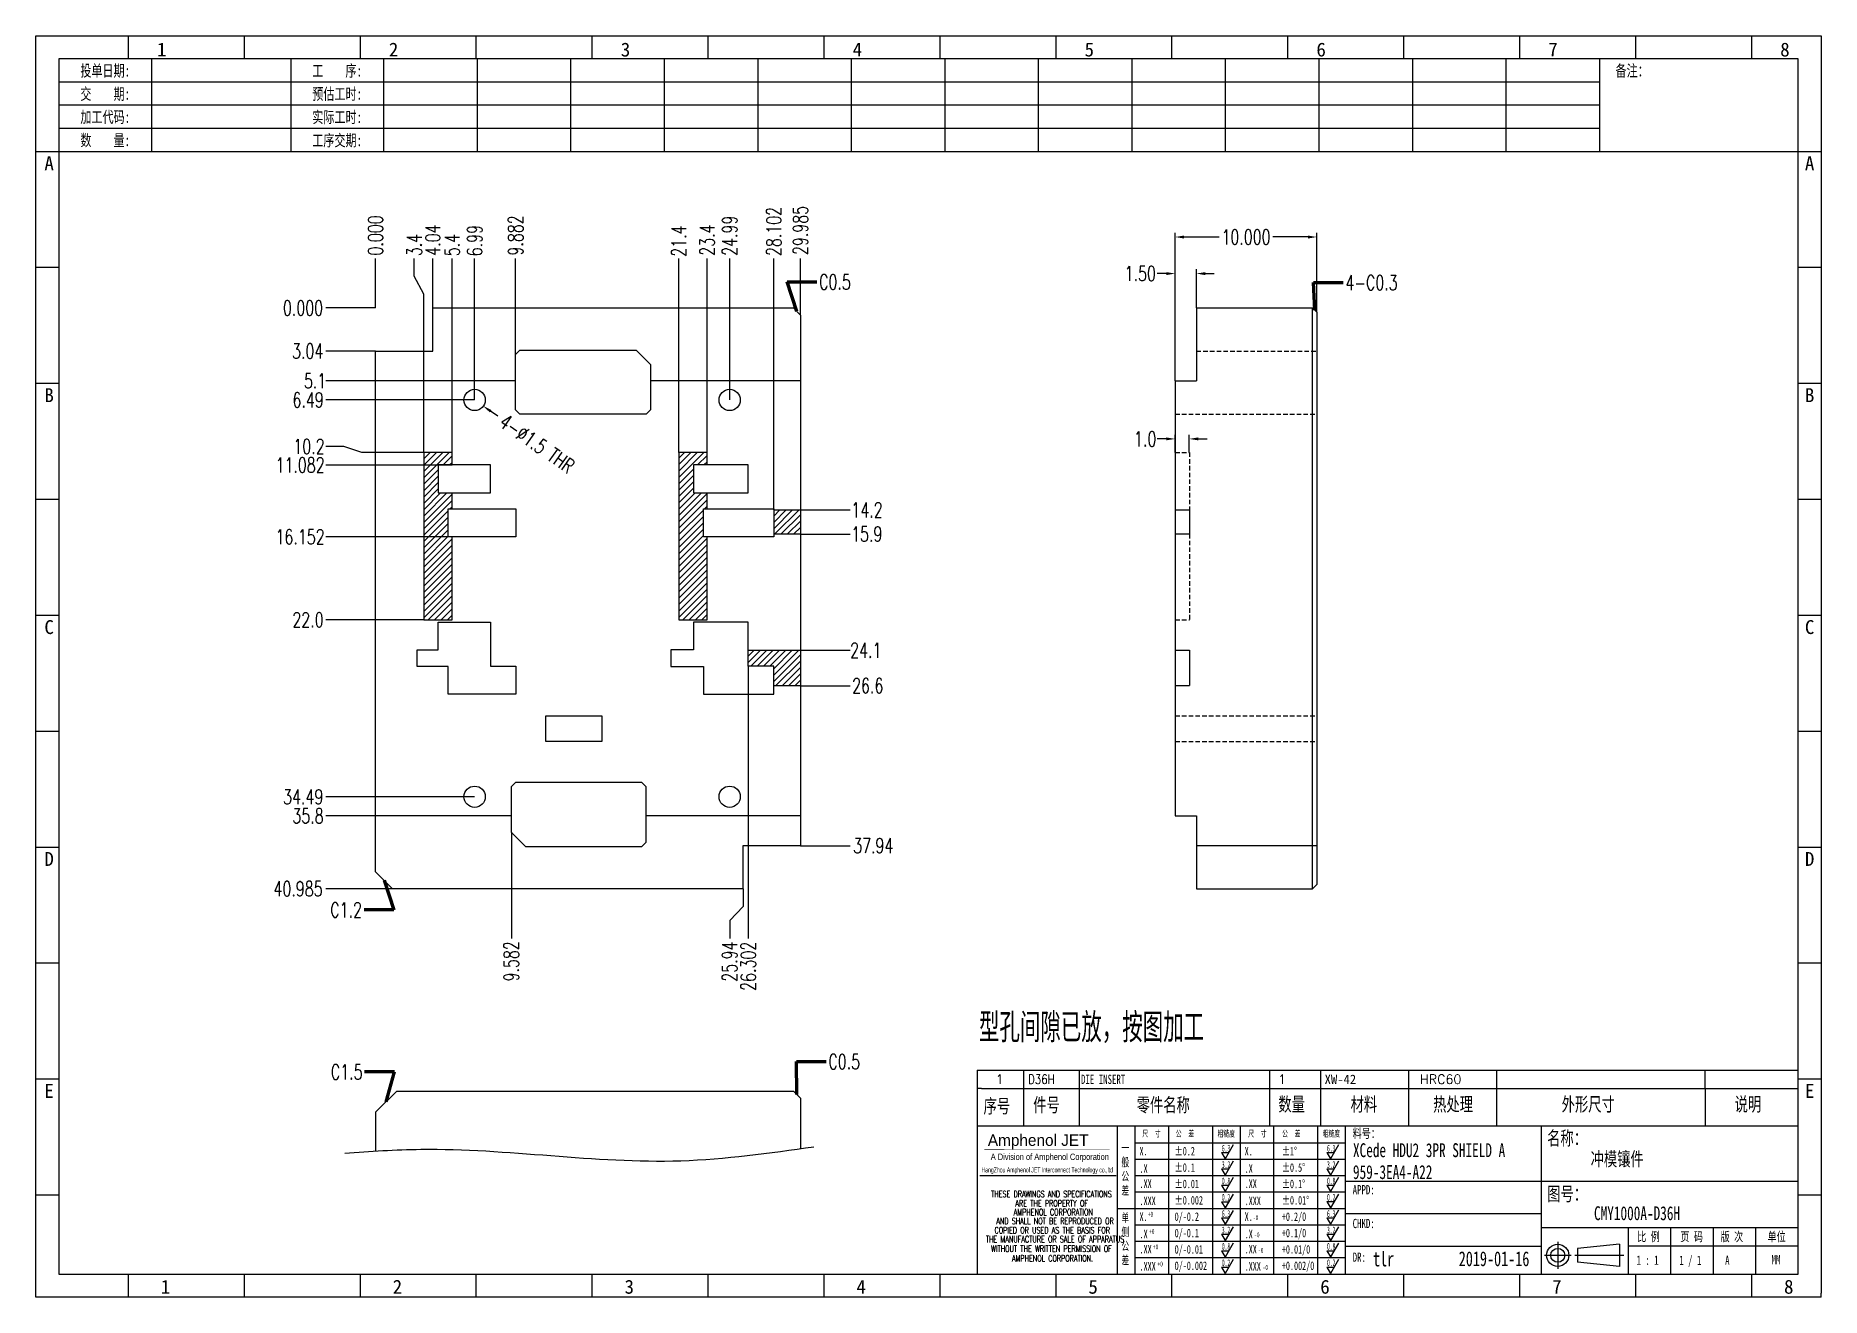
# Model space of a CAD drawing. Header units: millimetres. Extents: x -2852 to 5627, y -2271 to 1849.
# Drawn here: x -778.4 to -652.4, y -928.1 to -839.1 of the extents above; entities that cross this region are included whole.
import ezdxf
from ezdxf.enums import TextEntityAlignment as Align

# ---------------------------------------------------------------- set-up
doc = ezdxf.new("R2010")
doc.units = ezdxf.units.MM
doc.header["$PDSIZE"] = 3
doc.linetypes.add('DASHED2', pattern=[9.525, 6.35, -3.175])
for name, color, linetype in [('1', 7, 'Continuous'), ('11', 4, 'DASHED2'), ('41', 1, 'Continuous'), ('D03', 7, 'Continuous')]:
    doc.layers.add(name, color=color, linetype=linetype)
doc.styles.add('CH', font='仿宋_GB2312_0.ttf')
doc.styles.add('jet01', font='simplex.shx', dxfattribs={"width": 0.7, "bigfont": 'hztxt.shx'})
doc.styles.add('jet02', font='simplex.shx', dxfattribs={"width": 0.7})
doc.styles.add('SIMPLEX', font='SIMPLEX')
doc.styles.get("Standard").update_dxf_attribs({"font": '仿宋_GB2312_0.ttf', "width": 0.7})
doc.styles.add('TEXTSTYLE_1', font='TRIUMB.TTF')
doc.styles.add('TEXTSTYLE_2', font='TRIUM.TTF')
doc.styles.add('tk', font='', dxfattribs={"width": 0.7})
doc.styles.add('tk 2', font='仿宋_GB2312_0.ttf', dxfattribs={"width": 0.65})
doc.styles.add('tk 4', font='simplex.shx', dxfattribs={"width": 0.65, "bigfont": 'bigfont.shx'})
doc.styles.get('tk').set_extended_font_data('NSimSun')
doc.dimstyles.new('jet02', dxfattribs={"dimtxt": 3.5, "dimasz": 2.1, "dimexe": 1, "dimexo": 0, "dimgap": 0.5, "dimtad": 0, "dimtoh": 1, "dimdec": 3, "dimzin": 9, "dimdsep": 46, "dimtxsty": 'jet02', "dimcen": 0, "dimclrt": 256, "dimazin": 2, "dimtfac": 1, "dimtdec": 3, "dimtofl": 0, "dimtmove": 0, "dimatfit": 1, "dimfxl": 0, "dimarcsym": 0})

msp = doc.modelspace()

# ---------------------------------------------------------------- texts
at = {"layer": '1', "ltscale": 0.05, "style": 'jet01', "width": 0.7}
msp.add_text('型孔间隙已放，按图加工', height=2.064003, dxfattribs=at).set_placement((-711.8128, -910.085))
at = {"layer": '41', "ltscale": 0.05, "char_height": 1.05, "style": 'jet02'}
for s, insert, attachment_point in [('C0.5', (-723.0913, -856.4322), 4), ('4-C0.3', (-685.9499, -856.4815), 4), ('C1.2', (-755.3502, -900.7418), 6), ('C0.5', (-722.437, -911.4489), 4), ('C1.5', (-755.31, -912.1761), 6)]:
    msp.add_mtext(s, dxfattribs=dict(at, insert=insert, attachment_point=attachment_point))

# ---------------------------------------------------------------- blocks, each defined once
blk = doc.blocks.new('A3-N')
at = {"layer": '1', "color": 1}
for p, q in [((0, 0), (0, 296.73)), ((0, 296.73), (420, 296.73)), ((21.82, 291.27), (21.82, 296.73)), ((49.09, 291.27), (49.09, 296.73)), ((76.36, 291.27), (76.36, 296.73)), ((103.64, 291.27), (103.64, 296.73)), ((103.64, 291.27), (103.64, 296.73)), ((103.64, 291.27), (103.64, 296.73)), ((130.91, 291.27), (130.91, 296.73)), ((158.18, 291.27), (158.18, 296.73)), ((185.45, 291.27), (185.45, 296.73)), ((212.73, 291.27), (212.73, 296.73)), ((240, 291.27), (240, 296.73)), ((267.27, 291.27), (267.27, 296.73)), ((294.55, 291.27), (294.55, 296.73)), ((321.82, 291.27), (321.82, 296.73)), ((349.09, 291.27), (349.09, 296.73)), ((376.36, 291.27), (376.36, 296.73)), ((403.64, 291.27), (403.64, 296.73)), ((420, 296.73), (420, 1)), ((5.45, 269.45), (0, 269.45)), ((420, 269.45), (414.55, 269.45)), ((5.45, 242.18), (0, 242.18)), ((420, 242.18), (414.55, 242.18)), ((5.45, 214.91), (0, 214.91)), ((420, 214.91), (414.55, 214.91)), ((5.45, 187.64), (0, 187.64)), ((420, 187.64), (414.55, 187.64)), ((5.45, 160.36), (0, 160.36)), ((420, 160.36), (414.55, 160.36)), ((5.45, 133.09), (0, 133.09)), ((420, 133.09), (414.55, 133.09)), ((5.45, 105.82), (0, 105.82)), ((420, 105.82), (414.55, 105.82)), ((5.45, 78.55), (0, 78.55)), ((420, 78.55), (414.55, 78.55)), ((5.45, 51.27), (0, 51.27)), ((420, 51.27), (414.55, 51.27)), ((222.45, 49.09), (221.45, 49.09)), ((221.45, 49.09), (221.45, 40.36)), ((222.45, 49.09), (414.55, 49.09)), ((232.36, 49.09), (232.36, 40.36)), ((245.45, 49.09), (245.45, 40.36)), ((290.18, 49.09), (290.18, 40.36)), ((302.18, 49.09), (302.18, 40.36)), ((322.91, 49.09), (322.91, 40.36)), ((343.64, 49.09), (343.64, 40.36)), ((392.73, 40.36), (392.73, 49.09)), ((258.55, 40.36), (258.55, 5.44)), ((266.45, 40.36), (266.45, 5.44)), ((276.78, 40.36), (276.78, 5.45)), ((291.18, 40.36), (291.18, 5.45)), ((301.51, 40.37), (301.51, 5.46)), ((308.01, 40.36), (308.01, 5.45)), ((354.09, 40.36), (354.09, 5.45)), ((308.01, 32.39), (258.55, 32.39)), ((308.01, 28.54), (258.55, 28.54)), ((414.55, 27.27), (308.01, 27.27)), ((5.45, 24), (0, 24)), ((308.01, 24.69), (258.55, 24.69)), ((420, 24), (414.55, 24)), ((308.01, 16.99), (258.55, 16.99)), ((354.09, 19.63), (308.01, 19.63)), ((308.01, 13.14), (258.55, 13.14)), ((414.55, 16.36), (354.09, 16.36)), ((374.55, 16.36), (374.55, 5.45)), ((384.55, 16.36), (384.55, 5.45)), ((394.55, 16.36), (394.55, 5.45)), ((404.55, 16.36), (404.55, 5.45)), ((308.01, 9.29), (258.55, 9.29)), ((308.01, 11.99), (354.09, 11.99)), ((372.51, 12.49), (362.69, 11.5)), ((362.69, 11.5), (362.69, 8.23)), ((372.51, 12.49), (372.51, 7.25)), ((414.55, 12), (374.55, 12)), ((21.82, 0), (21.82, 5.45)), ((49.09, 0), (49.09, 5.45)), ((76.36, 0), (76.36, 5.45)), ((103.64, 0), (103.64, 5.45)), ((130.91, 0), (130.91, 5.45)), ((158.18, 0), (158.18, 5.45)), ((185.45, 0), (185.45, 5.45)), ((212.73, 0), (212.73, 5.45)), ((240, 0), (240, 5.45)), ((267.27, 0), (267.27, 5.45)), ((294.55, 0), (294.55, 5.45)), ((321.82, 0), (321.82, 5.45)), ((349.09, 0), (349.09, 5.45)), ((372.51, 7.25), (362.69, 8.23)), ((376.36, 0), (376.36, 5.45)), ((403.64, 0), (403.64, 5.45)), ((1, 0), (0, 0)), ((420, 0), (1, 0)), ((420, 0), (420, 1))]:
    blk.add_line(p, q, dxfattribs=at)
at = {"layer": '1'}
for p, q in [((414.55, 278.18), (414.55, 284.73)), ((221.45, 40.36), (221.45, 5.45)), ((221.45, 40.36), (414.55, 40.36)), ((221.45, 40.36), (414.55, 40.36)), ((254.41, 40.36), (254.41, 5.45)), ((283.28, 40.36), (283.28, 5.45)), ((308.01, 36.24), (258.55, 36.24)), ((222.08, 28.67), (254.12, 28.67)), ((308.01, 20.84), (254.41, 20.84))]:
    blk.add_line(p, q, dxfattribs=at)
at = {"layer": '1', "color": 1, "ltscale": 0.05}
for p, q in [((278.93, 34.04), (279.79, 32.56)), ((278.93, 34.04), (280.65, 34.04)), ((281.68, 35.84), (279.79, 32.56)), ((303.66, 34.05), (304.52, 32.56)), ((303.66, 34.05), (305.38, 34.05)), ((306.41, 35.84), (304.52, 32.56)), ((278.93, 30.19), (279.79, 28.71)), ((278.93, 30.19), (280.65, 30.19)), ((281.68, 31.99), (279.79, 28.71)), ((303.66, 30.2), (305.38, 30.2)), ((303.66, 30.2), (304.52, 28.71)), ((306.41, 31.99), (304.52, 28.71)), ((278.93, 26.34), (279.79, 24.86)), ((278.93, 26.34), (280.65, 26.34)), ((281.68, 28.14), (279.79, 24.86)), ((303.66, 26.35), (304.52, 24.86)), ((303.66, 26.35), (305.38, 26.35)), ((306.41, 28.14), (304.52, 24.86)), ((278.93, 22.49), (280.65, 22.49)), ((278.93, 22.49), (279.79, 21.01)), ((281.68, 24.29), (279.79, 21.01)), ((303.66, 22.5), (305.38, 22.5)), ((303.66, 22.5), (304.52, 21.01)), ((306.41, 24.29), (304.52, 21.01)), ((278.93, 18.66), (279.79, 17.17)), ((278.93, 18.66), (280.65, 18.66)), ((281.68, 20.45), (279.79, 17.17)), ((303.66, 18.66), (304.52, 17.18)), ((303.66, 18.66), (305.38, 18.66)), ((306.41, 20.46), (304.52, 17.18)), ((278.93, 14.81), (280.65, 14.81)), ((278.93, 14.81), (279.79, 13.32)), ((281.68, 16.6), (279.79, 13.32)), ((281.68, 12.75), (279.79, 9.47)), ((303.66, 14.81), (305.38, 14.81)), ((303.66, 14.81), (304.52, 13.33)), ((306.41, 16.61), (304.52, 13.33)), ((306.41, 12.76), (304.52, 9.48)), ((278.93, 10.96), (279.79, 9.47)), ((278.93, 10.96), (280.65, 10.96)), ((281.68, 8.9), (279.79, 5.62)), ((303.66, 10.96), (304.52, 9.48)), ((303.66, 10.96), (305.38, 10.96)), ((306.41, 8.91), (304.52, 5.63)), ((278.93, 7.11), (279.79, 5.62)), ((278.93, 7.11), (280.65, 7.11)), ((303.66, 7.11), (305.38, 7.11)), ((303.66, 7.11), (304.52, 5.63))]:
    blk.add_line(p, q, dxfattribs=at)
at = {"layer": '1', "color": 1, "ltscale": 0.1}
for p, q in [((358.01, 13.02), (358.01, 6.71)), ((354.86, 9.87), (361.17, 9.87)), ((362.03, 9.87), (373.54, 9.87))]:
    blk.add_line(p, q, dxfattribs=at)
at = {"layer": '1'}
blk.add_lwpolyline([(221.45, 5.45), (414.55, 5.45), (414.55, 291.27), (5.45, 291.27), (5.45, 5.45), (414.55, 5.45)], dxfattribs=at)
at = {"layer": '1', "color": 7, "linetype": 'Continuous', "const_width": 0.123}
blk.add_lwpolyline([(223.11, 34.74), (252.6, 34.76)], dxfattribs=at)
at = {"layer": '1', "color": 1}
for radius in [2.62, 1.64]:
    blk.add_circle((358.01, 9.87), radius, dxfattribs=at)
at = {"layer": '41'}
for p, q in [((27.27, 291.27), (27.27, 269.45)), ((60, 291.27), (60, 269.45)), ((81.82, 291.27), (81.82, 269.45)), ((103.82, 291.27), (103.82, 269.45)), ((125.82, 291.27), (125.82, 269.45)), ((147.82, 291.27), (147.82, 269.45)), ((169.82, 291.27), (169.82, 269.45)), ((191.82, 291.27), (191.82, 269.45)), ((213.82, 291.27), (213.82, 269.45)), ((235.82, 291.27), (235.82, 269.45)), ((257.82, 291.27), (257.82, 269.45)), ((279.82, 291.27), (279.82, 269.45)), ((301.82, 291.27), (301.82, 269.45)), ((323.82, 291.27), (323.82, 269.45)), ((345.82, 291.27), (345.82, 269.45)), ((367.82, 291.27), (367.82, 269.45)), ((367.82, 285.82), (5.45, 285.82)), ((367.82, 280.36), (5.45, 280.36)), ((367.82, 274.91), (5.45, 274.91)), ((414.55, 269.45), (5.45, 269.45))]:
    blk.add_line(p, q, dxfattribs=at)
at = {"layer": '1', "color": 1}
for s, p in [('1', (29.64, 295.11)), ('2', (84.18, 295.11)), ('3', (138.73, 295.11)), ('4', (193.27, 295.11)), ('5', (247.82, 295.11)), ('6', (302.36, 295.11)), ('7', (356.91, 295.11)), ('8', (411.45, 295.11)), ('1', (30.53, 4.11)), ('2', (85.08, 4.11)), ('3', (139.62, 4.11)), ('4', (194.17, 4.11)), ('5', (248.72, 4.11)), ('6', (303.26, 4.11)), ('7', (357.81, 4.11)), ('8', (412.35, 4.11))]:
    blk.add_text(s, height=3.27, dxfattribs=at).set_placement(p, align=Align.TOP_CENTER)
at = {"layer": '1', "style": 'tk', "width": 0.7}
for s, p in [('投单日期:', (16.36, 288.55)), ('工    序:', (70.91, 288.55)), ('备注：', (375.51, 288.55)), ('交    期:', (16.36, 283.09)), ('预估工时:', (70.91, 283.09)), ('加工代码:', (16.36, 277.64)), ('实际工时:', (70.91, 277.64)), ('数    量:', (16.36, 272.18)), ('工序交期:', (70.91, 272.18))]:
    blk.add_text(s, height=2.727, dxfattribs=at).set_placement(p, align=Align.MIDDLE)
at = {"layer": '1', "color": 1}
for s, p in [('A', (2.04, 268.36)), ('B', (2.04, 213.82)), ('C', (2.04, 159.27)), ('D', (2.04, 104.73)), ('E', (2.04, 50.18))]:
    blk.add_text(s, height=3.27, dxfattribs=at).set_placement(p, align=Align.TOP_LEFT)
for s, p in [('A', (418.37, 268.36)), ('B', (418.37, 213.82)), ('C', (418.37, 159.27)), ('D', (418.37, 104.73)), ('E', (418.37, 50.18))]:
    blk.add_text(s, height=3.27, dxfattribs=at).set_placement(p, align=Align.TOP_RIGHT)
at = {"layer": '1', "color": 1, "style": 'tk 2', "width": 0.7}
for s, height, p in [('序号', 3.273, (222.96, 43.34)), ('件号', 3.273, (234.62, 43.61)), ('零件名称', 3.273, (258.97, 43.61)), ('数量', 3.273, (292.3, 43.78)), ('材料', 3.273, (309.27, 43.78)), ('热处理', 3.273, (328.71, 43.78)), ('外形尺寸', 3.273, (358.94, 43.78)), ('说明', 3.273, (399.61, 43.78)), ('料号：', 2.182, (309.77, 37.46)), ('名称：', 3.273, (355.52, 35.79)), ('图号：', 3.273, (355.52, 22.7)), ('比 例', 2.182, (376.69, 13.18)), ('页 码', 2.182, (386.85, 13.18)), ('版 次', 2.182, (396.31, 13.18)), ('单位', 2.182, (407.35, 13.18))]:
    blk.add_text(s, height=height, dxfattribs=at).set_placement(p)
at = {"layer": '1', "color": 7, "linetype": 'Continuous', "style": 'TEXTSTYLE_1'}
blk.add_text('Amphenol JET', height=2.7, dxfattribs=at).set_placement((223.96, 35.61))
at = {"layer": '1', "color": 7, "linetype": 'Continuous'}
for s, height, style, width, p in [('A Division of Amphenol Corporation', 1.5, 'TEXTSTYLE_2', 0.7, (224.64, 32.29)), ('HangZhou Amphenol JET Interconnect Technology co.,ltd ', 1.2, 'TEXTSTYLE_2', 0.6, (222.47, 29.36)), ('THESE DRAWINGS AND SPECIFICATIONS', 1.5, 'tk 4', 0.6, (224.73, 23.52)), ('ARE THE PROPERTY OF', 1.5, 'tk 4', 0.6, (230.45, 21.35)), ('AND SHALL NOT BE REPRODUCED OR', 1.5, 'tk 4', 0.6, (225.95, 17.17)), ('AMPHENOL CORPORATION', 1.5, 'tk 4', 0.6, (230.04, 19.27)), ('THE MANUFACTURE OR SALE OF APPARATUS', 1.5, 'tk 4', 0.6, (223.5, 12.92)), ('COPIED OR USED AS THE BASIS FOR', 1.5, 'tk 4', 0.6, (225.54, 15.02)), ('WITHOUT THE WRITTEN PERMISSION OF', 1.5, 'tk 4', 0.6, (224.73, 10.67)), ('AMPHENOL CORPORATION.', 1.5, 'tk 4', 0.6, (229.63, 8.4))]:
    blk.add_text(s, height=height, dxfattribs=dict(at, style=style, width=width)).set_placement(p)
at = {"layer": '1', "color": 1, "style": 'tk 2', "width": 0.7}
for s, p in [('X.', (259.64, 34.37)), ('%%P0.2', (267.9, 34.37)), ('X.', (284.37, 34.37)), ('%%P1%%D', (293.12, 34.37)), ('.X', (259.64, 30.28)), ('%%P0.1', (267.9, 30.52)), ('.X', (284.37, 30.28)), ('%%P0.5%%D', (293.12, 30.52)), ('.XX', (259.64, 26.71)), ('%%P0.01', (267.9, 26.67)), ('.XX', (284.37, 26.71)), ('%%P0.1%%D', (293.12, 26.67)), ('.XXX', (259.64, 22.68)), ('%%P0.002', (267.9, 22.82)), ('.XXX', (284.37, 22.68)), ('%%P0.01%%D', (293.12, 22.82)), ('X.', (259.64, 18.97)), ('0/-0.2', (267.9, 18.97)), ('X.', (284.37, 18.97)), ('+0.2/0', (293.12, 18.97)), ('.X', (259.64, 14.88)), ('0/-0.1', (267.9, 15.12)), ('.X', (284.37, 14.88)), ('+0.1/0', (293.12, 15.12)), ('.XX', (259.64, 11.31)), ('0/-0.01', (267.9, 11.27)), ('0/-0.002', (267.9, 7.42)), ('.XX', (284.37, 11.31)), ('+0.01/0', (293.12, 11.27)), ('+0.002/0', (293.12, 7.42)), ('.XXX', (259.64, 7.28)), ('.XXX', (284.37, 7.28))]:
    blk.add_text(s, height=2, dxfattribs=at).set_placement(p, align=Align.MIDDLE_LEFT)
at = {"layer": '1', "color": 1, "ltscale": 0.05, "style": 'tk 2', "width": 0.5}
for s, p in [('6.3', (279.01, 34.26)), ('6.3', (303.74, 34.27)), ('3.2', (279.01, 30.41)), ('3.2', (303.74, 30.42)), ('0.8', (279.01, 26.56)), ('0.8', (303.74, 26.57)), ('0.2', (279.01, 22.71)), ('0.2', (303.74, 22.72)), ('6.3', (279.01, 18.87)), ('6.3', (303.74, 18.88)), ('3.2', (279.01, 15.02)), ('0.8', (279.01, 11.17)), ('3.2', (303.74, 15.03)), ('0.8', (303.74, 11.18)), ('0.2', (279.01, 7.32)), ('0.2', (303.74, 7.33))]:
    blk.add_text(s, height=1.6, dxfattribs=at).set_placement(p)
at = {"layer": '1', "style": 'tk 2', "width": 0.7}
for s, p in [('APPD:', (309.77, 24.21)), ('CHKD:', (309.77, 16.27)), ('DR:', (309.77, 8.35))]:
    blk.add_text(s, height=2.182, dxfattribs=at).set_placement(p)
at = {"layer": '1', "color": 7, "style": 'tk 2', "width": 0.7}
blk.add_text('MM', height=2.182, dxfattribs=at).set_placement((408.31, 7.75))
at = {"layer": '1', "color": 1, "ltscale": 0.05, "char_height": 1.5, "width": 6.3627, "attachment_point": 1, "style": 'tk 2'}
for s, insert in [('尺  寸', (260.31, 39.25)), ('公  差', (268.17, 39.25)), ('粗糙度', (277.98, 39.25)), ('尺  寸', (285.2, 39.25)), ('公  差', (293.18, 39.25)), ('粗糙度', (302.71, 39.26))]:
    blk.add_mtext(s, dxfattribs=dict(at, insert=insert))
at = {"layer": '1', "ltscale": 0.05, "char_height": 2, "width": 2.5195, "attachment_point": 1, "style": 'tk 2'}
for s, insert in [('一般公差', (255.39, 36.11)), ('单侧公差', (255.39, 19.71))]:
    blk.add_mtext(s, dxfattribs=dict(at, insert=insert))
at = {"layer": '1', "color": 1, "ltscale": 0.05, "char_height": 1.2, "width": 5.1396, "attachment_point": 1, "line_spacing_factor": 0.8, "style": 'tk 2'}
for s, insert in [('+0', (261.58, 20.13)), ('-0', (286.31, 19.33)), ('+0', (261.88, 16.09)), ('-0', (286.61, 15.29)), ('+0', (262.79, 12.45)), ('+0', (263.87, 8.44)), ('-0', (287.51, 11.65)), ('-0', (288.59, 7.64))]:
    blk.add_mtext(s, dxfattribs=dict(at, insert=insert))
at = {"layer": '1', "style": 'tk 2', "width": 0.7}
for tag, p in [('PATR-NO1', (309.84, 32.96)), ('TITLE', (365.74, 30.9)), ('PATR-NO2', (309.84, 27.81)), ('DWG-NO:', (366.54, 18.14))]:
    blk.add_attdef(tag, p, '', height=3.27, dxfattribs=at)
at = {"layer": '1', "color": 1, "style": 'tk 2', "width": 0.7}
for tag, p in [('DRAW', (314.55, 7.27)), ('DATE', (334.72, 7.32))]:
    blk.add_attdef(tag, p, '', height=3.49, dxfattribs=at)
at = {"layer": '1', "style": 'tk 2', "width": 0.7}
for tag, p in [('SCALE', (376.55, 8.73)), ('SHEET', (386.6, 8.72)), ('REV', (397.38, 8.73))]:
    blk.add_attdef(tag, text='', height=2.18, dxfattribs=at).set_placement(p, align=Align.MIDDLE_LEFT)
blk = doc.blocks.new('FB3')
at = {"layer": '1', "color": 1}
for p, q in [((0, 4.36), (193.09, 4.36)), ((0, 4.36), (0, 0)), ((10.91, 4.36), (10.91, 0)), ((24, 4.36), (24, 0)), ((68.73, 4.36), (68.73, 0)), ((80.73, 4.36), (80.73, 0)), ((101.45, 4.36), (101.45, 0)), ((122.18, 4.36), (122.18, 0)), ((171.27, 0), (171.27, 4.36))]:
    blk.add_line(p, q, dxfattribs=at)
at = {"layer": '1'}
for tag, style, p in [('ITEM', 'SIMPLEX', (4.36, 2.18)), ('PARTNO', 'SIMPLEX', (12, 2.18)), ('QTY', 'SIMPLEX', (74.18, 2.18)), ('MATL', 'CH', (81.72, 2.18)), ('FINISH', 'SIMPLEX', (104.17, 2.18)), ('SPEC', 'SIMPLEX', (130.91, 2.18)), ('REMARK', 'SIMPLEX', (174.06, 2.18))]:
    blk.add_attdef(tag, text='', height=2.18, dxfattribs=dict(at, style=style)).set_placement(p, align=Align.MIDDLE_LEFT)
at = {"layer": '1', "style": 'tk', "width": 0.7}
blk.add_attdef('DIE', text='', height=2.18, dxfattribs=at).set_placement((24.43, 2.18), align=Align.MIDDLE_LEFT)
blk = doc.blocks.new('*D2674')
at = {"layer": '41', "ltscale": 0.05}
blk.add_line((160.82, -3310.7), (157.32, -3310.7), dxfattribs=at)
at = {"layer": 'Defpoints', "color": 0, "ltscale": 0.05}
for p in [(157.32, -3310.7), (160.82, -3310.7), (160.82, -3310.7)]:
    blk.add_point(p, dxfattribs=at)
at = {"layer": '41', "ltscale": 0.05, "insert": (155.7, -3310.7), "char_height": 1.05, "attachment_point": 5, "style": 'jet02'}
blk.add_mtext('0.000', dxfattribs=at)
blk = doc.blocks.new('*D2675')
at = {"layer": '41', "ltscale": 0.05}
blk.add_line((162.02, -3351.68), (157.32, -3351.68), dxfattribs=at)
at = {"layer": 'Defpoints', "color": 0, "ltscale": 0.05}
for p in [(160.82, -3310.7), (157.32, -3351.68), (162.02, -3351.68)]:
    blk.add_point(p, dxfattribs=at)
at = {"layer": '41', "ltscale": 0.05, "insert": (155.35, -3351.68), "char_height": 1.05, "attachment_point": 5, "style": 'jet02'}
blk.add_mtext('40.985', dxfattribs=at)
blk = doc.blocks.new('*D2676')
at = {"layer": '41', "ltscale": 0.05}
blk.add_line((160.82, -3346.54), (157.32, -3346.54), dxfattribs=at)
at = {"layer": 'Defpoints', "color": 0, "ltscale": 0.05}
for p in [(160.82, -3310.7), (157.32, -3346.54), (160.82, -3346.54)]:
    blk.add_point(p, dxfattribs=at)
at = {"layer": '41', "ltscale": 0.05, "insert": (156.05, -3346.54), "char_height": 1.05, "attachment_point": 5, "style": 'jet02'}
blk.add_mtext('35.8', dxfattribs=at)
blk = doc.blocks.new('*D2677')
at = {"layer": '41', "ltscale": 0.05}
blk.add_line((167.81, -3345.19), (157.32, -3345.19), dxfattribs=at)
at = {"layer": 'Defpoints', "color": 0, "ltscale": 0.05}
for p in [(160.82, -3310.7), (157.32, -3345.19), (167.81, -3345.19)]:
    blk.add_point(p, dxfattribs=at)
at = {"layer": '41', "ltscale": 0.05, "insert": (155.71, -3345.19), "char_height": 1.05, "attachment_point": 5, "style": 'jet02'}
blk.add_mtext('34.49', dxfattribs=at)
blk = doc.blocks.new('*D2678')
at = {"layer": '41', "ltscale": 0.05}
blk.add_line((164.22, -3332.7), (157.32, -3332.7), dxfattribs=at)
at = {"layer": 'Defpoints', "color": 0, "ltscale": 0.05}
for p in [(160.82, -3310.7), (157.32, -3332.7), (164.22, -3332.7)]:
    blk.add_point(p, dxfattribs=at)
at = {"layer": '41', "ltscale": 0.05, "insert": (156.05, -3332.7), "char_height": 1.05, "attachment_point": 5, "style": 'jet02'}
blk.add_mtext('22.0', dxfattribs=at)
blk = doc.blocks.new('*D2679')
at = {"layer": '41', "ltscale": 0.05}
blk.add_line((166.22, -3326.85), (157.32, -3326.85), dxfattribs=at)
at = {"layer": 'Defpoints', "color": 0, "ltscale": 0.05}
for p in [(160.82, -3310.7), (157.32, -3326.85), (166.22, -3326.85)]:
    blk.add_point(p, dxfattribs=at)
at = {"layer": '41', "ltscale": 0.05, "insert": (155.49, -3326.85), "char_height": 1.05, "attachment_point": 5, "style": 'jet02'}
blk.add_mtext('16.152', dxfattribs=at)
blk = doc.blocks.new('*D2680')
at = {"layer": '41', "ltscale": 0.05}
blk.add_line((166.22, -3321.78), (157.32, -3321.78), dxfattribs=at)
at = {"layer": 'Defpoints', "color": 0, "ltscale": 0.05}
for p in [(160.82, -3310.7), (157.32, -3321.78), (166.22, -3321.78)]:
    blk.add_point(p, dxfattribs=at)
at = {"layer": '41', "ltscale": 0.05, "insert": (155.49, -3321.78), "char_height": 1.05, "attachment_point": 5, "style": 'jet02'}
blk.add_mtext('11.082', dxfattribs=at)
blk = doc.blocks.new('*D2681')
at = {"layer": '41', "ltscale": 0.05}
for p, q in [((158.58, -3320.47), (157.32, -3320.47)), ((159.84, -3320.9), (158.58, -3320.47)), ((164.22, -3320.9), (159.84, -3320.9))]:
    blk.add_line(p, q, dxfattribs=at)
at = {"layer": 'Defpoints', "color": 0, "ltscale": 0.05}
for p in [(160.82, -3310.7), (157.32, -3320.47), (164.22, -3320.9)]:
    blk.add_point(p, dxfattribs=at)
at = {"layer": '41', "ltscale": 0.05, "insert": (156.12, -3320.47), "char_height": 1.05, "attachment_point": 5, "style": 'jet02'}
blk.add_mtext('10.2', dxfattribs=at)
blk = doc.blocks.new('*D2682')
at = {"layer": '41', "ltscale": 0.05}
blk.add_line((167.81, -3317.19), (157.32, -3317.19), dxfattribs=at)
at = {"layer": 'Defpoints', "color": 0, "ltscale": 0.05}
for p in [(160.82, -3310.7), (157.32, -3317.19), (167.81, -3317.19)]:
    blk.add_point(p, dxfattribs=at)
at = {"layer": '41', "ltscale": 0.05, "insert": (156.06, -3317.19), "char_height": 1.05, "attachment_point": 5, "style": 'jet02'}
blk.add_mtext('6.49', dxfattribs=at)
blk = doc.blocks.new('*D2683')
at = {"layer": '41', "ltscale": 0.05}
blk.add_line((160.82, -3315.84), (157.32, -3315.84), dxfattribs=at)
at = {"layer": 'Defpoints', "color": 0, "ltscale": 0.05}
for p in [(160.82, -3310.7), (157.32, -3315.84), (160.82, -3315.84)]:
    blk.add_point(p, dxfattribs=at)
at = {"layer": '41', "ltscale": 0.05, "insert": (156.55, -3315.84), "char_height": 1.05, "attachment_point": 5, "style": 'jet02'}
blk.add_mtext('5.1', dxfattribs=at)
blk = doc.blocks.new('*D2684')
at = {"layer": '41', "ltscale": 0.05}
blk.add_line((160.82, -3313.74), (157.32, -3313.74), dxfattribs=at)
at = {"layer": 'Defpoints', "color": 0, "ltscale": 0.05}
for p in [(160.82, -3310.7), (157.32, -3313.74), (160.82, -3313.74)]:
    blk.add_point(p, dxfattribs=at)
at = {"layer": '41', "ltscale": 0.05, "insert": (156.03, -3313.74), "char_height": 1.05, "attachment_point": 5, "style": 'jet02'}
blk.add_mtext('3.04', dxfattribs=at)
blk = doc.blocks.new('*D2685')
at = {"layer": '41', "ltscale": 0.05}
blk.add_line((190.8, -3348.64), (194.3, -3348.64), dxfattribs=at)
at = {"layer": 'Defpoints', "color": 0, "ltscale": 0.05}
for p in [(160.82, -3310.7), (190.8, -3348.64), (194.3, -3348.64)]:
    blk.add_point(p, dxfattribs=at)
at = {"layer": '41', "ltscale": 0.05, "insert": (195.94, -3348.64), "char_height": 1.05, "attachment_point": 5, "style": 'jet02'}
blk.add_mtext('37.94', dxfattribs=at)
blk = doc.blocks.new('*D2686')
at = {"layer": '41', "ltscale": 0.05}
blk.add_line((190.8, -3337.35), (194.3, -3337.35), dxfattribs=at)
at = {"layer": 'Defpoints', "color": 0, "ltscale": 0.05}
for p in [(160.82, -3310.7), (190.8, -3337.35), (194.3, -3337.35)]:
    blk.add_point(p, dxfattribs=at)
at = {"layer": '41', "ltscale": 0.05, "insert": (195.55, -3337.35), "char_height": 1.05, "attachment_point": 5, "style": 'jet02'}
blk.add_mtext('26.6', dxfattribs=at)
blk = doc.blocks.new('*D2687')
at = {"layer": '41', "ltscale": 0.05}
blk.add_line((190.8, -3334.85), (194.3, -3334.85), dxfattribs=at)
at = {"layer": 'Defpoints', "color": 0, "ltscale": 0.05}
for p in [(160.82, -3310.7), (190.8, -3334.85), (194.3, -3334.85)]:
    blk.add_point(p, dxfattribs=at)
at = {"layer": '41', "ltscale": 0.05, "insert": (195.41, -3334.85), "char_height": 1.05, "attachment_point": 5, "style": 'jet02'}
blk.add_mtext('24.1', dxfattribs=at)
blk = doc.blocks.new('*D2688')
at = {"layer": '41', "ltscale": 0.05}
blk.add_line((190.8, -3326.65), (194.3, -3326.65), dxfattribs=at)
at = {"layer": 'Defpoints', "color": 0, "ltscale": 0.05}
for p in [(160.82, -3310.7), (190.8, -3326.65), (194.3, -3326.65)]:
    blk.add_point(p, dxfattribs=at)
at = {"layer": '41', "ltscale": 0.05, "insert": (195.48, -3326.65), "char_height": 1.05, "attachment_point": 5, "style": 'jet02'}
blk.add_mtext('15.9', dxfattribs=at)
blk = doc.blocks.new('*D2689')
at = {"layer": '41', "ltscale": 0.05}
blk.add_line((190.8, -3324.95), (194.3, -3324.95), dxfattribs=at)
at = {"layer": 'Defpoints', "color": 0, "ltscale": 0.05}
for p in [(160.82, -3310.7), (190.8, -3324.95), (194.3, -3324.95)]:
    blk.add_point(p, dxfattribs=at)
at = {"layer": '41', "ltscale": 0.05, "insert": (195.5, -3324.95), "char_height": 1.05, "attachment_point": 5, "style": 'jet02'}
blk.add_mtext('14.2', dxfattribs=at)
blk = doc.blocks.new('*D2690')
at = {"layer": '41', "ltscale": 0.05}
blk.add_line((160.82, -3310.7), (160.82, -3307.2), dxfattribs=at)
at = {"layer": 'Defpoints', "color": 0, "ltscale": 0.05}
for p in [(160.82, -3307.2), (160.82, -3310.7), (160.82, -3310.7)]:
    blk.add_point(p, dxfattribs=at)
at = {"layer": '41', "ltscale": 0.05, "insert": (160.82, -3305.58), "char_height": 1.05, "attachment_point": 5, "rotation": 90, "style": 'jet02'}
blk.add_mtext('0.000', dxfattribs=at)
blk = doc.blocks.new('*D2691')
at = {"layer": '41', "ltscale": 0.05}
for p, q in [((163.55, -3308.46), (163.55, -3307.2)), ((164.22, -3309.72), (163.55, -3308.46)), ((164.22, -3320.9), (164.22, -3309.72))]:
    blk.add_line(p, q, dxfattribs=at)
at = {"layer": 'Defpoints', "color": 0, "ltscale": 0.05}
for p in [(163.55, -3307.2), (160.82, -3310.7), (164.22, -3320.9)]:
    blk.add_point(p, dxfattribs=at)
at = {"layer": '41', "ltscale": 0.05, "insert": (163.55, -3306.26), "char_height": 1.05, "attachment_point": 5, "rotation": 90, "style": 'jet02'}
blk.add_mtext('3.4', dxfattribs=at)
blk = doc.blocks.new('*D2692')
at = {"layer": '41', "ltscale": 0.05}
blk.add_line((164.86, -3310.7), (164.86, -3307.2), dxfattribs=at)
at = {"layer": 'Defpoints', "color": 0, "ltscale": 0.05}
for p in [(164.86, -3307.2), (160.82, -3310.7), (164.86, -3310.7)]:
    blk.add_point(p, dxfattribs=at)
at = {"layer": '41', "ltscale": 0.05, "insert": (164.86, -3305.91), "char_height": 1.05, "attachment_point": 5, "rotation": 90, "style": 'jet02'}
blk.add_mtext('4.04', dxfattribs=at)
blk = doc.blocks.new('*D2693')
at = {"layer": '41', "ltscale": 0.05}
blk.add_line((166.22, -3320.9), (166.22, -3307.2), dxfattribs=at)
at = {"layer": 'Defpoints', "color": 0, "ltscale": 0.05}
for p in [(166.22, -3307.2), (160.82, -3310.7), (166.22, -3320.9)]:
    blk.add_point(p, dxfattribs=at)
at = {"layer": '41', "ltscale": 0.05, "insert": (166.22, -3306.26), "char_height": 1.05, "attachment_point": 5, "rotation": 90, "style": 'jet02'}
blk.add_mtext('5.4', dxfattribs=at)
blk = doc.blocks.new('*D2694')
at = {"layer": '41', "ltscale": 0.05}
blk.add_line((167.81, -3317.19), (167.81, -3307.2), dxfattribs=at)
at = {"layer": 'Defpoints', "color": 0, "ltscale": 0.05}
for p in [(167.81, -3307.2), (160.82, -3310.7), (167.81, -3317.19)]:
    blk.add_point(p, dxfattribs=at)
at = {"layer": '41', "ltscale": 0.05, "insert": (167.81, -3305.95), "char_height": 1.05, "attachment_point": 5, "rotation": 90, "style": 'jet02'}
blk.add_mtext('6.99', dxfattribs=at)
blk = doc.blocks.new('*D2695')
at = {"layer": '41', "ltscale": 0.05}
blk.add_line((170.7, -3313.98), (170.7, -3307.2), dxfattribs=at)
at = {"layer": 'Defpoints', "color": 0, "ltscale": 0.05}
for p in [(170.7, -3307.2), (160.82, -3310.7), (170.7, -3313.98)]:
    blk.add_point(p, dxfattribs=at)
at = {"layer": '41', "ltscale": 0.05, "insert": (170.7, -3305.58), "char_height": 1.05, "attachment_point": 5, "rotation": 90, "style": 'jet02'}
blk.add_mtext('9.882', dxfattribs=at)
blk = doc.blocks.new('*D2696')
at = {"layer": '41', "ltscale": 0.05}
blk.add_line((182.22, -3320.9), (182.22, -3307.2), dxfattribs=at)
at = {"layer": 'Defpoints', "color": 0, "ltscale": 0.05}
for p in [(182.22, -3307.2), (160.82, -3310.7), (182.22, -3320.9)]:
    blk.add_point(p, dxfattribs=at)
at = {"layer": '41', "ltscale": 0.05, "insert": (182.22, -3305.98), "char_height": 1.05, "attachment_point": 5, "rotation": 90, "style": 'jet02'}
blk.add_mtext('21.4', dxfattribs=at)
blk = doc.blocks.new('*D2697')
at = {"layer": '41', "ltscale": 0.05}
blk.add_line((184.22, -3320.9), (184.22, -3307.2), dxfattribs=at)
at = {"layer": 'Defpoints', "color": 0, "ltscale": 0.05}
for p in [(184.22, -3307.2), (160.82, -3310.7), (184.22, -3320.9)]:
    blk.add_point(p, dxfattribs=at)
at = {"layer": '41', "ltscale": 0.05, "insert": (184.22, -3305.91), "char_height": 1.05, "attachment_point": 5, "rotation": 90, "style": 'jet02'}
blk.add_mtext('23.4', dxfattribs=at)
blk = doc.blocks.new('*D2698')
at = {"layer": '41', "ltscale": 0.05}
blk.add_line((185.81, -3317.19), (185.81, -3307.2), dxfattribs=at)
at = {"layer": 'Defpoints', "color": 0, "ltscale": 0.05}
for p in [(185.81, -3307.2), (160.82, -3310.7), (185.81, -3317.19)]:
    blk.add_point(p, dxfattribs=at)
at = {"layer": '41', "ltscale": 0.05, "insert": (185.81, -3305.6), "char_height": 1.05, "attachment_point": 5, "rotation": 90, "style": 'jet02'}
blk.add_mtext('24.99', dxfattribs=at)
blk = doc.blocks.new('*D2699')
at = {"layer": '41', "ltscale": 0.05}
blk.add_line((188.92, -3324.95), (188.92, -3307.2), dxfattribs=at)
at = {"layer": 'Defpoints', "color": 0, "ltscale": 0.05}
for p in [(188.92, -3307.2), (160.82, -3310.7), (188.92, -3324.95)]:
    blk.add_point(p, dxfattribs=at)
at = {"layer": '41', "ltscale": 0.05, "insert": (188.92, -3305.3), "char_height": 1.05, "attachment_point": 5, "rotation": 90, "style": 'jet02'}
blk.add_mtext('28.102', dxfattribs=at)
blk = doc.blocks.new('*D2700')
at = {"layer": '41', "ltscale": 0.05}
blk.add_line((190.8, -3311.2), (190.8, -3307.2), dxfattribs=at)
at = {"layer": 'Defpoints', "color": 0, "ltscale": 0.05}
for p in [(190.8, -3307.2), (160.82, -3310.7), (190.8, -3311.2)]:
    blk.add_point(p, dxfattribs=at)
at = {"layer": '41', "ltscale": 0.05, "insert": (190.8, -3305.23), "char_height": 1.05, "attachment_point": 5, "rotation": 90, "style": 'jet02'}
blk.add_mtext('29.985', dxfattribs=at)
blk = doc.blocks.new('*D2701')
at = {"layer": '41', "ltscale": 0.05}
blk.add_line((170.4, -3347.69), (170.4, -3355.18), dxfattribs=at)
at = {"layer": 'Defpoints', "color": 0, "ltscale": 0.05}
for p in [(160.82, -3310.7), (170.4, -3347.69), (170.4, -3355.18)]:
    blk.add_point(p, dxfattribs=at)
at = {"layer": '41', "ltscale": 0.05, "insert": (170.4, -3356.8), "char_height": 1.05, "attachment_point": 5, "rotation": 90, "style": 'jet02'}
blk.add_mtext('9.582', dxfattribs=at)
blk = doc.blocks.new('*D2702')
at = {"layer": '41', "ltscale": 0.05}
for p, q in [((186.76, -3351.68), (186.76, -3352.94)), ((186.76, -3352.94), (185.81, -3353.92)), ((185.81, -3353.92), (185.81, -3355.18))]:
    blk.add_line(p, q, dxfattribs=at)
at = {"layer": 'Defpoints', "color": 0, "ltscale": 0.05}
for p in [(160.82, -3310.7), (186.76, -3351.68), (185.81, -3355.18)]:
    blk.add_point(p, dxfattribs=at)
at = {"layer": '41', "ltscale": 0.05, "insert": (185.81, -3356.82), "char_height": 1.05, "attachment_point": 5, "rotation": 90, "style": 'jet02'}
blk.add_mtext('25.94', dxfattribs=at)
blk = doc.blocks.new('*D2703')
at = {"layer": '41', "ltscale": 0.05}
blk.add_line((187.12, -3335.98), (187.12, -3355.18), dxfattribs=at)
at = {"layer": 'Defpoints', "color": 0, "ltscale": 0.05}
for p in [(160.82, -3310.7), (187.12, -3335.98), (187.12, -3355.18)]:
    blk.add_point(p, dxfattribs=at)
at = {"layer": '41', "ltscale": 0.05, "insert": (187.12, -3357.15), "char_height": 1.05, "attachment_point": 5, "rotation": 90, "style": 'jet02'}
blk.add_mtext('26.302', dxfattribs=at)
blk = doc.blocks.new('*D2704')
at = {"layer": '41', "ltscale": 0.05}
blk.add_line((169.45, -3318.34), (168.94, -3317.98), dxfattribs=at)
blk.add_solid([(169, -3317.9), (168.88, -3318.07), (168.42, -3317.62)], dxfattribs=at)
at = {"layer": 'Defpoints', "color": 0, "ltscale": 0.05}
for p in [(167.19, -3316.76), (168.42, -3317.62)]:
    blk.add_point(p, dxfattribs=at)
at = {"layer": '41', "ltscale": 0.05, "insert": (172.21, -3320.28), "char_height": 1.05, "attachment_point": 5, "rotation": 324.961, "style": 'jet02'}
blk.add_mtext('4-∅1.5{\\C1; THR}', dxfattribs=at)
blk = doc.blocks.new('*D2705')
at = {"layer": '41', "ltscale": 0.05}
for p, q in [((216.61, -3308.27), (215.98, -3308.27)), ((217.24, -3315.84), (217.24, -3307.97)), ((218.74, -3310.7), (218.74, -3307.97)), ((219.37, -3308.27), (220, -3308.27))]:
    blk.add_line(p, q, dxfattribs=at)
for points in [[(216.61, -3308.17), (216.61, -3308.38), (217.24, -3308.27)], [(219.37, -3308.17), (219.37, -3308.38), (218.74, -3308.27)]]:
    blk.add_solid(points, dxfattribs=at)
at = {"layer": 'Defpoints', "color": 0, "ltscale": 0.05}
for p in [(217.24, -3308.27), (218.74, -3310.7), (217.24, -3315.84)]:
    blk.add_point(p, dxfattribs=at)
at = {"layer": '41', "ltscale": 0.05, "insert": (214.78, -3308.27), "char_height": 1.05, "attachment_point": 5, "style": 'jet02'}
blk.add_mtext('1.50', dxfattribs=at)
blk = doc.blocks.new('*D2706')
at = {"layer": '41', "ltscale": 0.05}
for p, q in [((217.24, -3315.84), (217.24, -3305.39)), ((217.87, -3305.69), (220.34, -3305.69)), ((226.61, -3305.69), (224.14, -3305.69)), ((227.24, -3311), (227.24, -3305.39))]:
    blk.add_line(p, q, dxfattribs=at)
for points in [[(217.87, -3305.59), (217.87, -3305.8), (217.24, -3305.69)], [(226.61, -3305.59), (226.61, -3305.8), (227.24, -3305.69)]]:
    blk.add_solid(points, dxfattribs=at)
at = {"layer": 'Defpoints', "color": 0, "ltscale": 0.05}
for p in [(227.24, -3305.69), (227.24, -3311), (217.24, -3315.84)]:
    blk.add_point(p, dxfattribs=at)
at = {"layer": '41', "ltscale": 0.05, "insert": (222.24, -3305.69), "char_height": 1.05, "attachment_point": 5, "style": 'jet02'}
blk.add_mtext('10.000', dxfattribs=at)
blk = doc.blocks.new('*D2707')
at = {"layer": '41', "ltscale": 0.05}
for p, q in [((216.61, -3319.94), (215.98, -3319.94)), ((217.24, -3320.9), (217.24, -3319.64)), ((218.24, -3320.9), (218.24, -3319.64)), ((218.87, -3319.94), (219.5, -3319.94))]:
    blk.add_line(p, q, dxfattribs=at)
for points in [[(216.61, -3319.83), (216.61, -3320.04), (217.24, -3319.94)], [(218.87, -3319.83), (218.87, -3320.04), (218.24, -3319.94)]]:
    blk.add_solid(points, dxfattribs=at)
at = {"layer": 'Defpoints', "color": 0, "ltscale": 0.05}
for p in [(217.24, -3319.94), (217.24, -3320.9), (218.24, -3320.9)]:
    blk.add_point(p, dxfattribs=at)
at = {"layer": '41', "ltscale": 0.05, "insert": (215.13, -3319.94), "char_height": 1.05, "attachment_point": 5, "style": 'jet02'}
blk.add_mtext('1.0', dxfattribs=at)

# ---------------------------------------------------------------- dimensions: what is measured, and where the dimension line sits
at = {"layer": '41', "ltscale": 0.05}
for feature_location, offset, dtype, origin, override, picture, middle, set_off in [((-754.3926160651, -858.2665101997), (0, 3.4983368735), 1, (-754.3926160651, -858.2665101997), {"dimscale": 0.3, "dimtoh": 0, "dimzin": 1, "dimclrd": 256, "dimclre": 256, "dimadec": 3, "dimazin": 0, "dimatfit": 3, "dimlwd": 65535, "dimlwe": 65535}, '*D2690', (-754.3926160651, -853.1481733262), (-915.2077048823, 2452.4298167741)), ((-724.4076, -858.7665), (0, 3.9983), 1, (-754.3926, -858.2665), {"dimscale": 0.3, "dimtoh": 0, "dimzin": 1, "dimclrd": 256, "dimclre": 256, "dimadec": 3, "dimazin": 0, "dimatfit": 3, "dimlwd": 65535, "dimlwe": 65535}, '*D2700', (-724.4076, -852.7982), (-915.2077, 2452.4298)), ((-726.2901160651, -872.5165101997), (0, 17.7483368735), 1, (-754.3926160651, -858.2665101997), {"dimscale": 0.3, "dimtoh": 0, "dimzin": 1, "dimclrd": 256, "dimclre": 256, "dimadec": 3, "dimazin": 0, "dimatfit": 3, "dimlwd": 65535, "dimlwe": 65535}, '*D2699', (-726.2901160651, -852.8681733262), (-915.2077048823, 2452.4298167741)), ((-744.5101160651, -861.5548680641), (0, 6.7866947378), 1, (-754.3926160651, -858.2665101997), {"dimscale": 0.3, "dimtoh": 0, "dimzin": 1, "dimclrd": 256, "dimclre": 256, "dimadec": 3, "dimazin": 0, "dimatfit": 3, "dimlwd": 65535, "dimlwe": 65535}, '*D2695', (-744.5101160651, -853.1481733262), (-915.2077048823, 2452.4298167741)), ((-729.4001, -864.759), (0, 9.9908), 1, (-754.3926, -858.2665), {"dimscale": 0.3, "dimtoh": 0, "dimdec": 2, "dimzin": 1, "dimclrd": 256, "dimclre": 256, "dimazin": 0, "dimatfit": 3, "dimlwd": 65535, "dimlwe": 65535}, '*D2698', (-729.4001, -853.1657), (-915.2077, 2452.4298)), ((-750.3501, -858.2665), (0, 3.4983), 1, (-754.3926, -858.2665), {"dimscale": 0.3, "dimtoh": 0, "dimdec": 2, "dimzin": 1, "dimclrd": 256, "dimclre": 256, "dimazin": 0, "dimatfit": 3, "dimlwd": 65535, "dimlwe": 65535}, '*D2692', (-750.3501, -853.4807), (-915.2077, 2452.4298)), ((-730.9926, -868.4665), (0, 13.6983), 1, (-754.3926, -858.2665), {"dimscale": 0.3, "dimtoh": 0, "dimdec": 1, "dimzin": 1, "dimclrd": 256, "dimclre": 256, "dimadec": 1, "dimazin": 0, "dimatfit": 3, "dimlwd": 65535, "dimlwe": 65535}, '*D2697', (-730.9926, -853.4807), (-915.2077, 2452.4298)), ((-747.4001, -864.759), (0, 9.9908), 1, (-754.3926, -858.2665), {"dimscale": 0.3, "dimtoh": 0, "dimdec": 2, "dimzin": 1, "dimclrd": 256, "dimclre": 256, "dimazin": 0, "dimatfit": 3, "dimlwd": 65535, "dimlwe": 65535}, '*D2694', (-747.4001, -853.5157), (-915.2077, 2452.4298)), ((-732.9926, -868.4665), (0, 13.6983), 1, (-754.3926, -858.2665), {"dimscale": 0.3, "dimtoh": 0, "dimdec": 1, "dimzin": 1, "dimclrd": 256, "dimclre": 256, "dimadec": 1, "dimazin": 0, "dimatfit": 3, "dimlwd": 65535, "dimlwe": 65535}, '*D2696', (-732.9926, -853.5507), (-915.2077, 2452.4298)), ((-750.9926, -868.4665), (-0.67, 13.6983), 1, (-754.3926, -858.2665), {"dimscale": 0.3, "dimtoh": 0, "dimdec": 1, "dimzin": 1, "dimclrd": 256, "dimclre": 256, "dimadec": 1, "dimazin": 0, "dimatfit": 3, "dimlwd": 65535, "dimlwe": 65535}, '*D2691', (-751.6626, -853.8307), (-915.2077, 2452.4298)), ((-748.9926, -868.4665), (0, 13.6983), 1, (-754.3926, -858.2665), {"dimscale": 0.3, "dimtoh": 0, "dimdec": 1, "dimzin": 1, "dimclrd": 256, "dimclre": 256, "dimadec": 1, "dimazin": 0, "dimatfit": 3, "dimlwd": 65535, "dimlwe": 65535}, '*D2693', (-748.9926, -853.8307), (-915.2077, 2452.4298)), ((-754.3926160651, -858.2665101997), (-3.4983368735, 0), 0, (-754.3926160651, -858.2665101997), {"dimscale": 0.3, "dimtoh": 0, "dimzin": 1, "dimclrd": 256, "dimclre": 256, "dimadec": 3, "dimazin": 0, "dimatfit": 3, "dimlwd": 65535, "dimlwe": 65535}, '*D2674', (-759.5109529385, -858.2665101997), (-915.2077048823, 2452.4298167741)), ((-753.1926, -899.2515), (-4.6983, 0), 0, (-754.3926, -858.2665), {"dimscale": 0.3, "dimtoh": 0, "dimzin": 1, "dimclrd": 256, "dimclre": 256, "dimadec": 3, "dimazin": 0, "dimatfit": 3, "dimlwd": 65535, "dimlwe": 65535}, '*D2675', (-759.861, -899.2515), (-915.2077, 2452.4298)), ((-748.9926160651, -874.4190101997), (-8.8983368735, 0), 0, (-754.3926160651, -858.2665101997), {"dimscale": 0.3, "dimtoh": 0, "dimzin": 1, "dimclrd": 256, "dimclre": 256, "dimadec": 3, "dimazin": 0, "dimatfit": 3, "dimlwd": 65535, "dimlwe": 65535}, '*D2679', (-759.7209529385, -874.4190101997), (-915.2077048823, 2452.4298167741)), ((-748.9926160651, -869.3490101997), (-8.8983368735, 0), 0, (-754.3926160651, -858.2665101997), {"dimscale": 0.3, "dimtoh": 0, "dimzin": 1, "dimclrd": 256, "dimclre": 256, "dimadec": 3, "dimazin": 0, "dimatfit": 3, "dimlwd": 65535, "dimlwe": 65535}, '*D2680', (-759.7209529385, -869.3490101997), (-915.2077048823, 2452.4298167741)), ((-747.4001, -892.759), (-10.4908, 0), 0, (-754.3926, -858.2665), {"dimscale": 0.3, "dimtoh": 0, "dimdec": 2, "dimzin": 1, "dimclrd": 256, "dimclre": 256, "dimazin": 0, "dimatfit": 3, "dimlwd": 65535, "dimlwe": 65535}, '*D2677', (-759.4935, -892.759), (-915.2077, 2452.4298)), ((-754.3926, -861.309), (-3.4983, 0), 0, (-754.3926, -858.2665), {"dimscale": 0.3, "dimtoh": 0, "dimdec": 2, "dimzin": 1, "dimclrd": 256, "dimclre": 256, "dimazin": 0, "dimatfit": 3, "dimlwd": 65535, "dimlwe": 65535}, '*D2684', (-759.1785, -861.309), (-915.2077, 2452.4298)), ((-754.3926, -894.109), (-3.4983, 0), 0, (-754.3926, -858.2665), {"dimscale": 0.3, "dimtoh": 0, "dimdec": 1, "dimzin": 1, "dimclrd": 256, "dimclre": 256, "dimadec": 1, "dimazin": 0, "dimatfit": 3, "dimlwd": 65535, "dimlwe": 65535}, '*D2676', (-759.161, -894.109), (-915.2077, 2452.4298)), ((-750.9926, -880.2665), (-6.8983, 0), 0, (-754.3926, -858.2665), {"dimscale": 0.3, "dimtoh": 0, "dimdec": 1, "dimzin": 1, "dimclrd": 256, "dimclre": 256, "dimadec": 1, "dimazin": 0, "dimatfit": 3, "dimlwd": 65535, "dimlwe": 65535}, '*D2678', (-759.161, -880.2665), (-915.2077, 2452.4298)), ((-747.4001, -864.759), (-10.4908, 0), 0, (-754.3926, -858.2665), {"dimscale": 0.3, "dimtoh": 0, "dimdec": 2, "dimzin": 1, "dimclrd": 256, "dimclre": 256, "dimazin": 0, "dimatfit": 3, "dimlwd": 65535, "dimlwe": 65535}, '*D2682', (-759.1435, -864.759), (-915.2077, 2452.4298)), ((-750.9926, -868.4665), (-6.8983, 0.43), 0, (-754.3926, -858.2665), {"dimscale": 0.3, "dimtoh": 0, "dimdec": 1, "dimzin": 1, "dimclrd": 256, "dimclre": 256, "dimadec": 1, "dimazin": 0, "dimatfit": 3, "dimlwd": 65535, "dimlwe": 65535}, '*D2681', (-759.091, -868.0365), (-915.2077, 2452.4298)), ((-754.3926, -863.409), (-3.4983, 0), 0, (-754.3926, -858.2665), {"dimscale": 0.3, "dimtoh": 0, "dimdec": 1, "dimzin": 1, "dimclrd": 256, "dimclre": 256, "dimadec": 1, "dimazin": 0, "dimatfit": 3, "dimlwd": 65535, "dimlwe": 65535}, '*D2683', (-758.6535, -863.409), (-915.2077, 2452.4298)), ((-724.4076, -896.209), (3.4983, 0), 0, (-754.3926, -858.2665), {"dimscale": 0.3, "dimtoh": 0, "dimdec": 2, "dimzin": 1, "dimclrd": 256, "dimclre": 256, "dimazin": 0, "dimatfit": 3, "dimlwd": 65535, "dimlwe": 65535}, '*D2685', (-719.2718, -896.209), (-915.2077, 2452.4298)), ((-724.4076160651, -884.9165101997), (3.4983368735, 0), 0, (-754.3926160651, -858.2665101997), {"dimscale": 0.3, "dimtoh": 0, "dimdec": 1, "dimzin": 1, "dimclrd": 256, "dimclre": 256, "dimadec": 1, "dimazin": 0, "dimatfit": 3, "dimlwd": 65535, "dimlwe": 65535}, '*D2686', (-719.6567791916, -884.9165101997), (-915.2077048823, 2452.4298167741)), ((-724.4076160651, -882.4165101997), (3.4983368735, 0), 0, (-754.3926160651, -858.2665101997), {"dimscale": 0.3, "dimtoh": 0, "dimdec": 1, "dimzin": 1, "dimclrd": 256, "dimclre": 256, "dimadec": 1, "dimazin": 0, "dimatfit": 3, "dimlwd": 65535, "dimlwe": 65535}, '*D2687', (-719.7967791916, -882.4165101997), (-915.2077048823, 2452.4298167741)), ((-724.4076160651, -874.2165101997), (3.4983368735, 0), 0, (-754.3926160651, -858.2665101997), {"dimscale": 0.3, "dimtoh": 0, "dimdec": 1, "dimzin": 1, "dimclrd": 256, "dimclre": 256, "dimadec": 1, "dimazin": 0, "dimatfit": 3, "dimlwd": 65535, "dimlwe": 65535}, '*D2688', (-719.7267791916, -874.2165101997), (-915.2077048823, 2452.4298167741)), ((-724.4076160651, -872.5165101997), (3.4983368735, 0), 0, (-754.3926160651, -858.2665101997), {"dimscale": 0.3, "dimtoh": 0, "dimdec": 1, "dimzin": 1, "dimclrd": 256, "dimclre": 256, "dimadec": 1, "dimazin": 0, "dimatfit": 3, "dimlwd": 65535, "dimlwe": 65535}, '*D2689', (-719.7092791916, -872.5165101997), (-915.2077048823, 2452.4298167741)), ((-744.8101160651, -895.2631523353), (0, -7.4866947378), 1, (-754.3926160651, -858.2665101997), {"dimscale": 0.3, "dimtoh": 0, "dimzin": 1, "dimclrd": 256, "dimclre": 256, "dimadec": 3, "dimazin": 0, "dimatfit": 3, "dimlwd": 65535, "dimlwe": 65535}, '*D2701', (-744.8101160651, -904.3698470731), (-915.2077048823, 2452.4298167741)), ((-728.4501, -899.2515), (-0.9525, -3.4983), 1, (-754.3926, -858.2665), {"dimscale": 0.3, "dimtoh": 0, "dimdec": 2, "dimzin": 1, "dimclrd": 256, "dimclre": 256, "dimazin": 0, "dimatfit": 3, "dimlwd": 65535, "dimlwe": 65535}, '*D2702', (-729.4026, -904.3873), (-915.2077, 2452.4298)), ((-728.0901160651, -883.5490101997), (0, -19.2008368735), 1, (-754.3926160651, -858.2665101997), {"dimscale": 0.3, "dimtoh": 0, "dimzin": 1, "dimclrd": 256, "dimclre": 256, "dimadec": 3, "dimazin": 0, "dimatfit": 3, "dimlwd": 65535, "dimlwe": 65535}, '*D2703', (-728.0901160651, -904.7198470731), (-915.2077048823, 2452.4298167741))]:
    dim = msp.add_ordinate_dim(feature_location=feature_location, offset=offset, dtype=dtype, origin=origin, dimstyle='jet02', override=override, dxfattribs=at)
    dim.commit()
    dim.dimension.update_dxf_attribs({"geometry": picture, "text_midpoint": middle, "insert": set_off})
for base, p1, p2, override, picture, middle in [((-687.9631, -853.2641), (-697.9631, -863.409), (-687.9631, -858.5665), {"dimscale": 0.3, "dimtoh": 0, "dimzin": 1, "dimclrd": 256, "dimclre": 256, "dimadec": 3, "dimazin": 0, "dimatfit": 3, "dimlwd": 65535, "dimlwe": 65535}, '*D2706', (-692.9631, -853.2641)), ((-697.9631, -855.8421), (-696.4631, -858.2665), (-697.9631, -863.409), {"dimscale": 0.3, "dimtoh": 0, "dimdec": 2, "dimzin": 1, "dimclrd": 256, "dimclre": 256, "dimazin": 0, "dimatfit": 3, "dimlwd": 65535, "dimlwe": 65535}, '*D2705', (-700.4231, -855.8421)), ((-697.9631, -867.5074), (-696.9631, -868.4665), (-697.9631, -868.4665), {"dimscale": 0.3, "dimtoh": 0, "dimdec": 1, "dimzin": 1, "dimclrd": 256, "dimclre": 256, "dimadec": 1, "dimazin": 0, "dimatfit": 3, "dimlwd": 65535, "dimlwe": 65535}, '*D2707', (-700.0731, -867.5074))]:
    dim = msp.add_linear_dim(base=base, p1=p1, p2=p2, dimstyle='jet02', override=override, dxfattribs=at)
    dim.commit()
    dim.dimension.update_dxf_attribs({"geometry": picture, "text_midpoint": middle, "insert": (-915.2077, 2452.4298)})
dim = msp.add_diameter_dim_2p(p1=(-748.0142, -864.3284), p2=(-746.786, -865.1896), text='4-<>{\\C1; THR}', dimstyle='jet02', override={"dimscale": 0.3, "dimtoh": 0, "dimdec": 1, "dimzin": 1, "dimclrd": 256, "dimclre": 256, "dimadec": 1, "dimazin": 0, "dimatfit": 3, "dimlwd": 65535, "dimlwe": 65535}, dxfattribs=at)
dim.commit()
dim.dimension.update_dxf_attribs({"geometry": '*D2704', "text_midpoint": (-742.9952, -867.8479), "insert": (-915.2077, 2452.4298)})

# ---------------------------------------------------------------- hatches: boundary and pattern name
at = {"layer": '1', "ltscale": 0.05}
h = msp.add_hatch(dxfattribs=at)
h.set_pattern_fill('ANSI31', color=256, scale=0.1, style=0)
h.set_pattern_definition([(45, (-1134.45848, 672.53608), (-0.2245064, 0.2245064), [])])
h.paths.add_polyline_path([(-724.4076, -872.5165), (-726.2901, -872.5165), (-726.2901, -874.2165), (-724.4076, -874.2165)])
h.paths.add_polyline_path([(-730.9926, -874.419), (-731.2601, -874.419), (-731.2601, -872.449), (-730.9926, -872.449), (-730.9926, -871.319), (-731.9601, -871.319), (-731.9601, -869.349), (-730.9926, -869.349), (-730.9926, -868.4665), (-732.9926, -868.4665), (-732.9926, -880.2665), (-730.9926, -880.2665)])
h.paths.add_polyline_path([(-750.9926, -880.2665), (-748.9926, -880.2665), (-748.9926, -874.419), (-749.2601, -874.419), (-749.2601, -872.449), (-748.9926, -872.449), (-748.9926, -871.319), (-749.9601, -871.319), (-749.9601, -869.349), (-748.9926, -869.349), (-748.9926, -868.4665), (-750.9926, -868.4665)])
h.paths.add_polyline_path([(-728.0901, -882.4165), (-728.0901, -883.549), (-726.2901, -883.549), (-726.2901, -884.9165), (-724.4076, -884.9165), (-724.4076, -882.4165)])

# ---------------------------------------------------------------- linework, layer by layer
for p, q in [((-696.4631, -858.2665), (-688.2631, -858.2665)), ((-696.4631, -858.2665), (-696.4631, -863.409)), ((-688.2631, -858.2665), (-687.9631, -858.5665)), ((-688.2631, -899.2515), (-688.2631, -858.2665)), ((-687.9631, -858.5665), (-687.9631, -898.9515)), ((-744.5101, -863.409), (-754.3926, -863.409)), ((-724.4076, -863.409), (-734.9901, -863.409)), ((-697.9631, -863.409), (-697.9631, -894.109)), ((-697.9631, -863.409), (-696.4631, -863.409)), ((-726.2901, -872.5165), (-724.4076, -872.5165)), ((-697.9631, -872.5165), (-696.9631, -872.5165)), ((-696.9631, -872.5165), (-696.9631, -874.2165)), ((-726.2901, -874.2165), (-724.4076, -874.2165)), ((-697.9631, -874.2165), (-696.9631, -874.2165)), ((-728.0901, -882.4165), (-724.4076, -882.4165)), ((-697.9631, -882.4165), (-696.9631, -882.4165)), ((-696.9631, -882.4165), (-696.9631, -884.9165)), ((-726.2901, -884.9165), (-724.4076, -884.9165)), ((-697.9631, -884.9165), (-696.9631, -884.9165)), ((-744.8101, -894.109), (-754.3926, -894.109)), ((-724.4076, -894.109), (-735.2901, -894.109)), ((-697.9631, -894.109), (-696.4631, -894.109)), ((-696.4631, -894.109), (-696.4631, -899.2515)), ((-696.4631, -896.209), (-687.9631, -896.209)), ((-696.4631, -899.2515), (-688.2631, -899.2515)), ((-687.9631, -898.9515), (-688.2631, -899.2515)), ((-754.3926, -915.0254), (-752.8926, -913.5254)), ((-752.8926, -913.5254), (-724.9076, -913.5254)), ((-724.9076, -913.5254), (-724.4076, -914.0254)), ((-724.4076, -914.0254), (-724.4076, -917.585)), ((-754.3926, -915.0254), (-754.3926, -917.7612))]:
    msp.add_line(p, q, dxfattribs=at)
for points in [[(-748.9926, -869.349), (-748.9926, -868.4665), (-750.9926, -868.4665), (-750.9926, -880.2665), (-748.9926, -880.2665), (-748.9926, -874.419)], [(-730.9926, -869.349), (-730.9926, -868.4665), (-732.9926, -868.4665), (-732.9926, -880.2665), (-730.9926, -880.2665), (-730.9926, -874.419)], [(-748.9926, -872.449), (-748.9926, -871.319)], [(-730.9926, -872.449), (-730.9926, -871.319)]]:
    msp.add_lwpolyline(points, dxfattribs=at)
msp.add_spline([(-756.5585, -917.9013), (-751.1972, -917.6334), (-732.8521, -918.4371), (-723.47, -917.4548)], degree=3, dxfattribs=at)
at = {"layer": '11', "ltscale": 0.05}
for p, q in [((-696.4631, -861.309), (-687.9631, -861.309)), ((-697.9631, -865.769), (-687.9631, -865.769)), ((-697.9631, -868.4665), (-696.9631, -868.4665)), ((-696.9631, -868.4665), (-696.9631, -872.5165)), ((-696.9631, -874.2165), (-696.9631, -880.2665)), ((-697.9631, -880.2665), (-696.9631, -880.2665)), ((-697.9631, -887.049), (-687.9631, -887.049)), ((-697.9631, -888.869), (-687.9631, -888.869))]:
    msp.add_line(p, q, dxfattribs=at)
at = {"layer": 'D03', "ltscale": 0.05}
for points in [[(-754.3926, -861.309), (-750.3501, -861.309), (-750.3501, -858.2665)], [(-750.3501, -858.2665), (-724.9076, -858.2665), (-724.4076, -858.7665), (-724.4076, -896.209)], [(-728.4501, -899.2515), (-753.1926, -899.2515), (-754.3926, -898.0515), (-754.3926, -861.309)], [(-728.4501, -899.2515), (-728.4501, -896.209), (-724.4076, -896.209)]]:
    msp.add_lwpolyline(points, dxfattribs=at)
at = {"layer": 'D03', "color": 1, "ltscale": 0.05}
for points in [[(-744.2043, -861.249), (-735.996, -861.249), (-734.9901, -862.2549), (-734.9901, -865.4632), (-735.296, -865.769), (-744.2043, -865.769), (-744.5101, -865.4632), (-744.5101, -861.5549)], [(-749.9601, -869.349), (-749.9601, -871.319), (-746.2901, -871.319), (-746.2901, -869.349)], [(-731.9601, -869.349), (-731.9601, -871.319), (-728.0901, -871.319), (-728.0901, -869.349)], [(-749.2601, -874.419), (-749.2601, -872.449), (-744.4901, -872.449), (-744.4901, -874.419)], [(-731.2601, -874.419), (-731.2601, -872.449), (-726.2901, -872.449), (-726.2901, -874.419)], [(-749.9601, -880.449), (-746.2901, -880.449), (-746.2901, -883.549), (-744.4901, -883.549), (-744.4901, -885.519), (-749.2601, -885.519), (-749.2601, -883.569), (-751.4601, -883.569), (-751.4601, -882.399), (-749.9601, -882.399)], [(-731.2601, -883.569), (-731.2601, -885.519), (-726.2901, -885.519), (-726.2901, -883.549), (-728.0901, -883.549), (-728.0901, -880.449), (-731.9601, -880.449), (-731.9601, -882.399), (-733.5601, -882.399), (-733.5601, -883.569)], [(-742.3822, -887.049), (-738.4122, -887.049), (-738.4122, -888.869), (-742.3822, -888.869)], [(-743.8043, -896.269), (-735.596, -896.269), (-735.2901, -895.9632), (-735.2901, -892.0549), (-735.596, -891.749), (-744.5043, -891.749), (-744.8101, -892.0549), (-744.8101, -895.2632)]]:
    msp.add_lwpolyline(points, close=True, dxfattribs=at)
at = {"layer": 'D03', "ltscale": 0.05}
for centre in [(-747.4001, -864.759), (-729.4001, -864.759), (-747.4001, -892.759), (-729.4001, -892.759)]:
    msp.add_circle(centre, 0.75, dxfattribs=at)

# ---------------------------------------------------------------- block references
at = {"layer": '1', "ltscale": 0.05, "xscale": 0.2999999999999545, "yscale": 0.2999999999999545, "zscale": 0.2999999999999545}
msp.add_blockref('A3-N', (-778.3712, -928.0763), dxfattribs=at).add_auto_attribs({'DWG-NO:': 'CMY1000A-D36H', 'TITLE': '冲模镶件', 'REV': 'A', 'SHEET': '1 / 1', 'DRAW': 'tlr', 'DATE': '2019-01-16', 'PATR-NO1': 'XCede HDU2 3PR SHIELD A', 'PATR-NO2': '959-3EA4-A22', 'SCALE': '1 : 1'})
at = {"layer": '1', "ltscale": 0.05}
ref = msp.add_blockref('FB3', (-711.9348, -913.349), dxfattribs=dict(at, xscale=0.2999999999999545, yscale=0.2999999999999545, zscale=0.2999999999999545))
ref.add_attrib('PARTNO', 'D36H', dxfattribs={"height": 0.65455, "style": 'SIMPLEX', "width": 0.8}).set_placement((-708.3348, -912.6944), align=Align.MIDDLE_LEFT)
ref.add_attrib('ITEM', '1', dxfattribs={"height": 0.6545, "style": 'SIMPLEX'}).set_placement((-710.6258, -912.6944), align=Align.MIDDLE_LEFT)
ref.add_attrib('DIE', 'DIE INSERT', dxfattribs={"height": 0.65455, "style": 'tk', "width": 0.7}).set_placement((-704.6058, -912.6944), align=Align.MIDDLE_LEFT)
ref.add_attrib('QTY', '1', dxfattribs={"height": 0.6545, "style": 'SIMPLEX'}).set_placement((-690.695, -912.6944), align=Align.MIDDLE_LEFT)
ref.add_attrib('MATL', 'XW-42', dxfattribs={"height": 0.65455, "style": 'CH'}).set_placement((-687.42, -912.6944), align=Align.MIDDLE_LEFT)
ref.add_attrib('FINISH', 'HRC60', dxfattribs={"height": 0.65455, "style": 'SIMPLEX'}).set_placement((-680.683, -912.6944), align=Align.MIDDLE_LEFT)

msp.set_redraw_order([(e.dxf.handle, doc.entitydb.next_handle()) for e in msp.query("TEXT MTEXT ATTDEF DIMENSION ARC_DIMENSION")])  # texts and dimensions are drawn at this point

# ---------------------------------------------------------------- leaders
at = {"layer": '41', "ltscale": 0.05, "annotation_type": 0, "has_hookline": 1}
for points, override, hookline_direction, text_width in [([(-724.6576, -858.5165), (-725.3413, -856.4322), (-723.2413, -856.4322)], {"dimscale": 0.3, "dimtoh": 0, "dimdec": 2, "dimzin": 1, "dimclrd": 256, "dimclre": 256, "dimazin": 0, "dimatfit": 3, "dimlwd": 65535, "dimlwe": 65535}, 0, 2.275), ([(-688.1131, -858.4165), (-688.1999, -856.4815), (-686.0999, -856.4815)], {"dimscale": 0.3, "dimtoh": 0, "dimdec": 1, "dimzin": 1, "dimclrd": 256, "dimclre": 256, "dimadec": 1, "dimazin": 0, "dimatfit": 3, "dimlwd": 65535, "dimlwe": 65535}, 0, 3.885), ([(-753.7926, -898.6515), (-753.1002, -900.7418), (-755.2002, -900.7418)], {"dimscale": 0.3, "dimtoh": 0, "dimdec": 2, "dimzin": 1, "dimclrd": 256, "dimclre": 256, "dimazin": 0, "dimatfit": 3, "dimlwd": 65535, "dimlwe": 65535}, 1, 2.135), ([(-753.6426, -914.2754), (-753.06, -912.1761), (-755.16, -912.1761)], {"dimscale": 0.3, "dimtoh": 0, "dimdec": 1, "dimzin": 1, "dimclrd": 256, "dimclre": 256, "dimadec": 1, "dimazin": 0, "dimatfit": 3, "dimlwd": 65535, "dimlwe": 65535}, 1, 2.135), ([(-724.6576, -913.7754), (-724.687, -911.4489), (-722.587, -911.4489)], {"dimscale": 0.3, "dimtoh": 0, "dimdec": 1, "dimzin": 1, "dimclrd": 256, "dimclre": 256, "dimadec": 1, "dimazin": 0, "dimatfit": 3, "dimlwd": 65535, "dimlwe": 65535}, 0, 2.275)]:
    msp.add_leader(points, dimstyle='jet02', override=override, dxfattribs=dict(at, hookline_direction=hookline_direction, text_width=text_width))

doc.saveas('drawing.dxf')
